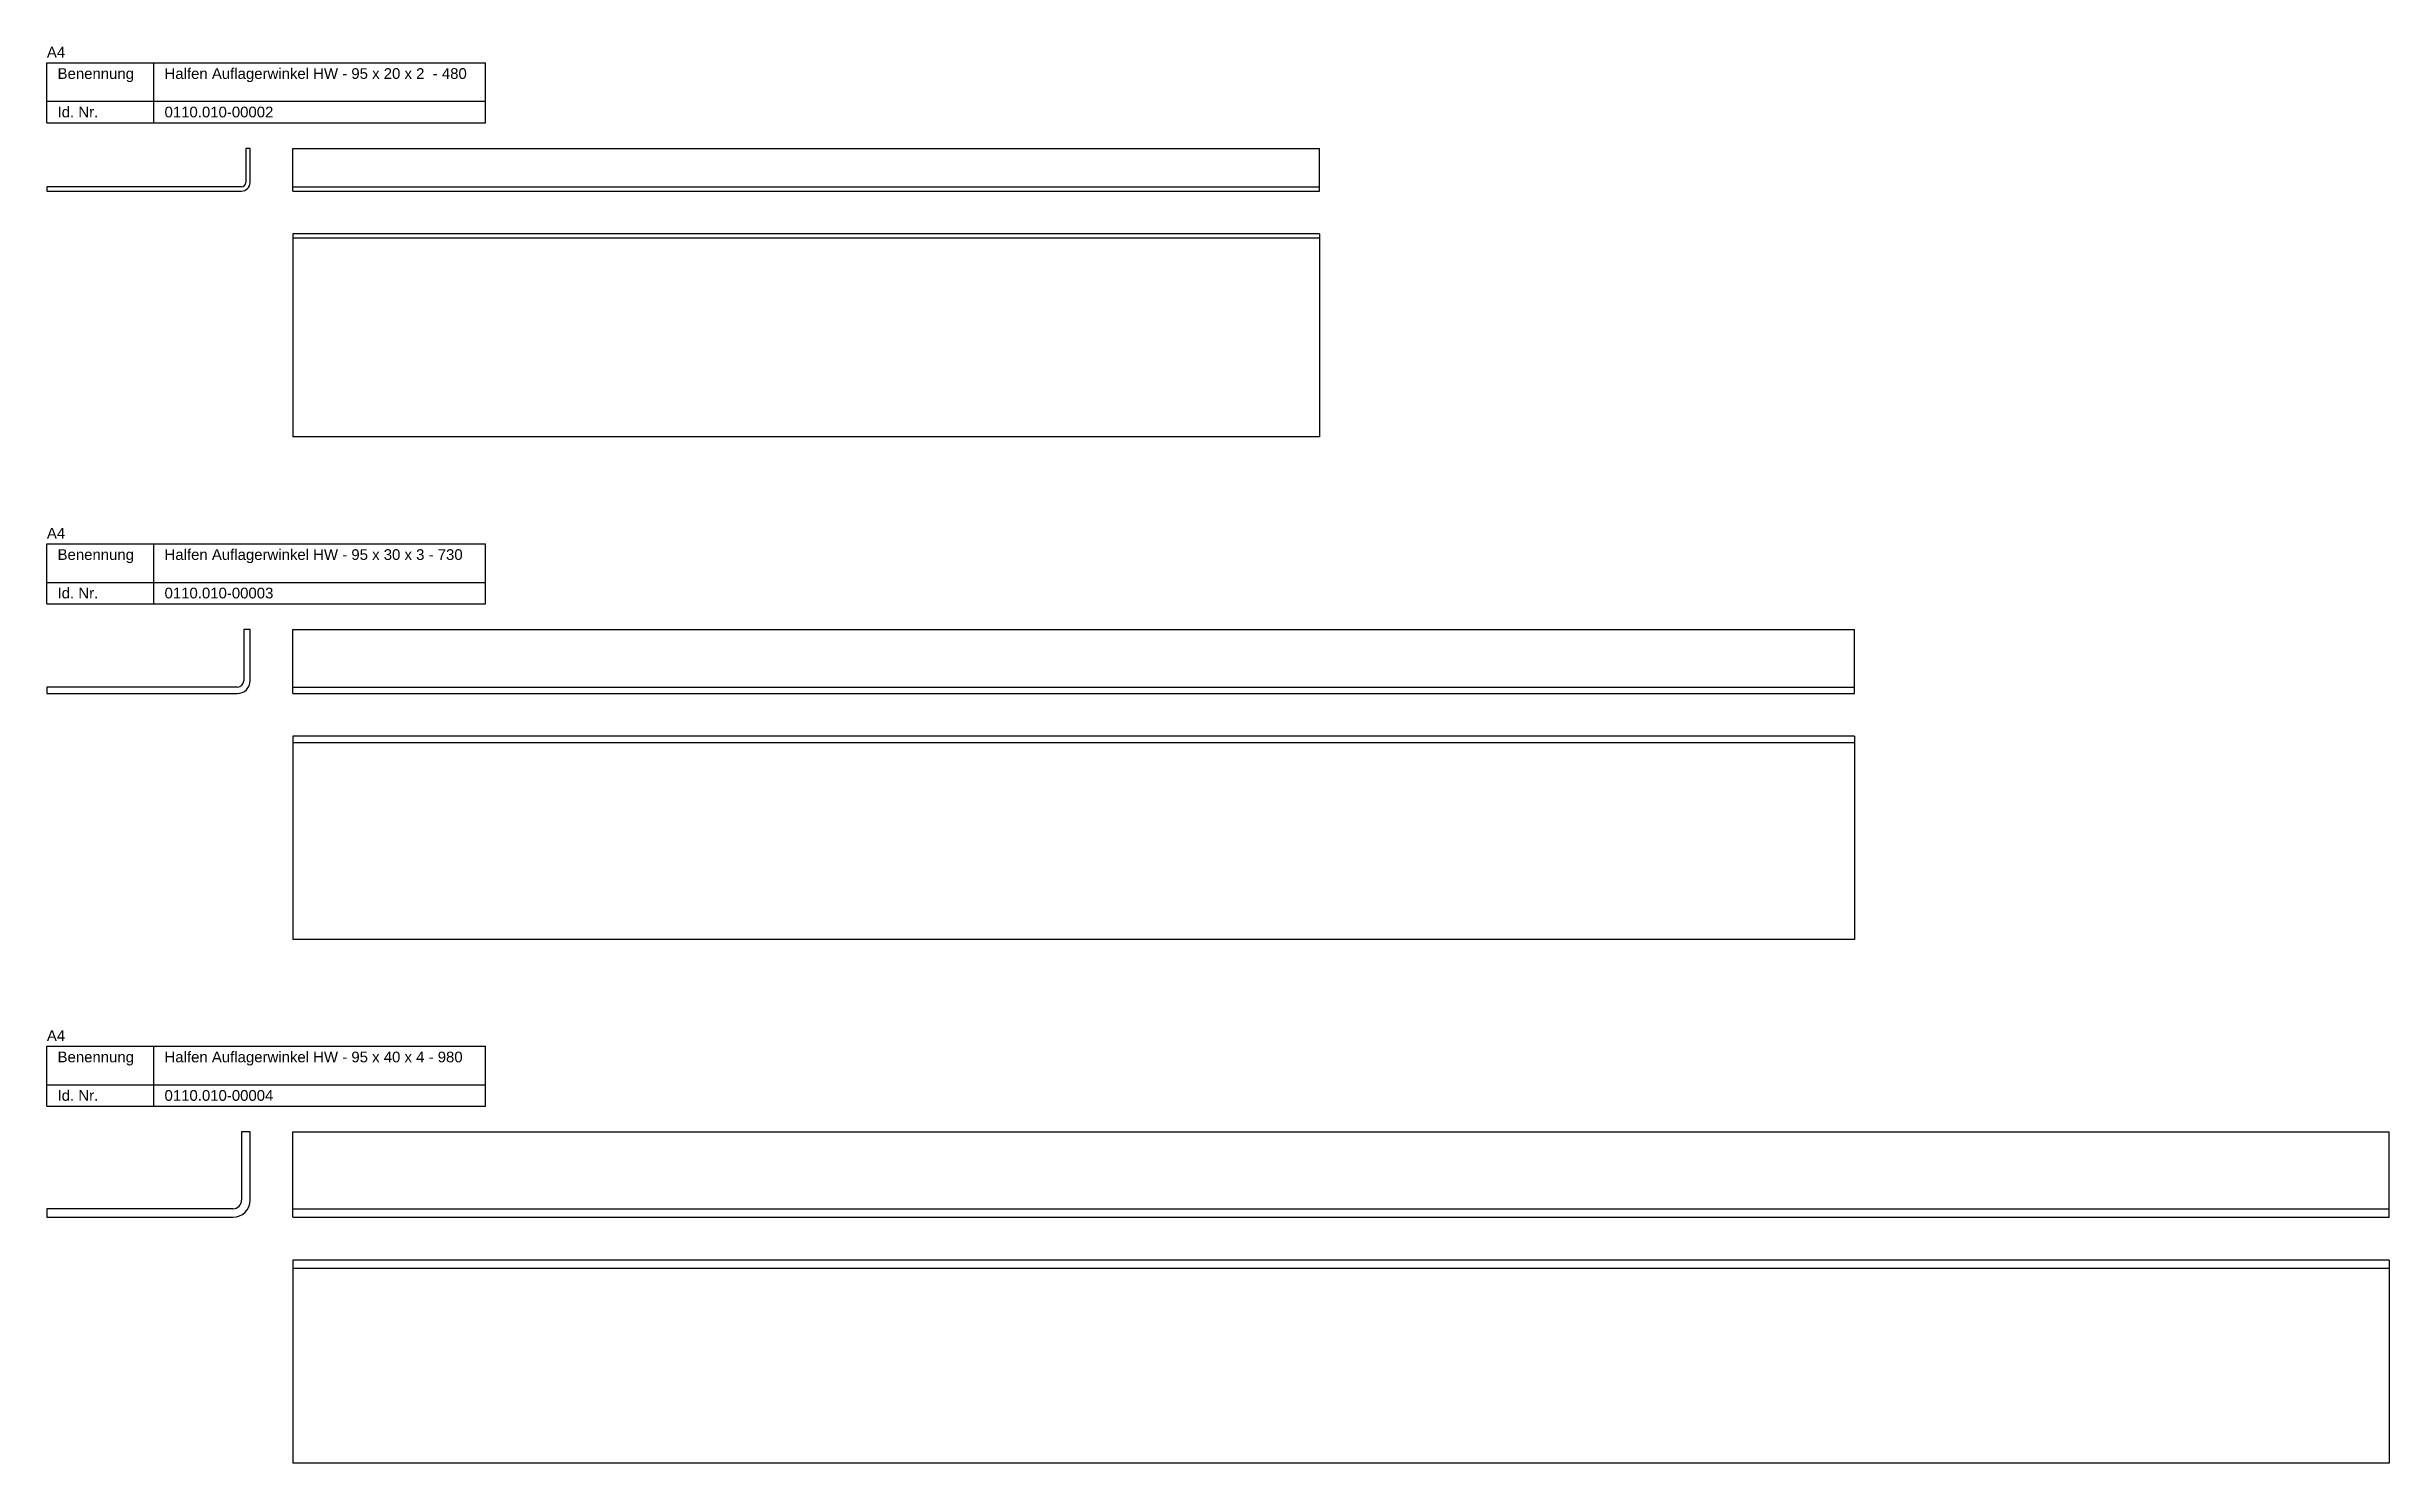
# Model space of a CAD drawing. Header units: millimetres. Extents: x 3 to 3458, y -4052 to 271.
# Drawn here: x 3 to 1098, y -392 to 271 of the extents above; entities that cross this region are included whole.
import ezdxf

# ---------------------------------------------------------------- set-up
doc = ezdxf.new("R2010")
doc.units = ezdxf.units.MM
doc.layers.add('HALFEN-KONSOLANKER', color=2, linetype='CONTINUOUS')
doc.styles.add('ARIAL50', font='ARIAL.TTF', dxfattribs={"height": 5})

msp = doc.modelspace()

# ---------------------------------------------------------------- texts
at = {"layer": 'HALFEN-KONSOLANKER', "style": 'ARIAL50'}
for s, p in [('A4', (3.4, 265.7)), ('Benennung', (8.4, 255.7)), ('Halfen Auflagerwinkel HW - 95 x 20 x 2  - 480', (58.4, 255.7)), ('Id. Nr.', (8.4, 237.7)), ('0110.010-00002', (58.4, 237.7)), ('A4', (3.4, 40.7)), ('Benennung', (8.4, 30.7)), ('Halfen Auflagerwinkel HW - 95 x 30 x 3 - 730', (58.4, 30.7)), ('Id. Nr.', (8.4, 12.7)), ('0110.010-00003', (58.4, 12.7)), ('A4', (3.4, -194.3)), ('Benennung', (8.4, -204.3)), ('Halfen Auflagerwinkel HW - 95 x 40 x 4 - 980 ', (58.4, -204.3)), ('Id. Nr.', (8.4, -222.3)), ('0110.010-00004', (58.4, -222.3))]:
    msp.add_text(s, height=5, dxfattribs=at).set_placement(p)

# ---------------------------------------------------------------- linework, layer by layer
at = {"layer": 'HALFEN-KONSOLANKER'}
for p, q in [((3.4, 263.2), (208.4, 263.2)), ((3.4, 235.2), (3.4, 263.2)), ((53.4, 235.2), (53.4, 263.2)), ((208.4, 235.2), (208.4, 263.2)), ((3.4, 245.2), (208.4, 245.2)), ((3.4, 235.2), (208.4, 235.2)), ((96.4, 223.2), (96.4, 207.2)), ((98.4, 223.2), (96.4, 223.2)), ((98.4, 207.2), (98.4, 223.2)), ((118.4, 223.2), (598.4, 223.2)), ((118.4, 203.2), (118.4, 223.2)), ((598.4, 203.2), (598.4, 223.2)), ((94.4, 205.2), (3.4, 205.2)), ((3.4, 205.2), (3.4, 203.2)), ((3.4, 203.2), (94.4, 203.2)), ((118.4, 205.2), (598.4, 205.2)), ((118.4, 203.2), (598.4, 203.2)), ((598.4, 183.2), (118.4, 183.2)), ((118.4, 183.2), (118.4, 88.2)), ((598.4, 181.2), (118.4, 181.2)), ((598.4, 183.2), (598.4, 88.2)), ((598.4, 88.2), (118.4, 88.2)), ((3.4, 38.2), (208.4, 38.2)), ((3.4, 10.2), (3.4, 38.2)), ((53.4, 10.2), (53.4, 38.2)), ((208.4, 10.2), (208.4, 38.2)), ((3.4, 20.2), (208.4, 20.2)), ((3.4, 10.2), (208.4, 10.2)), ((98.4, -1.8), (95.4, -1.8)), ((95.4, -1.8), (95.4, -25.8)), ((98.4, -25.8), (98.4, -1.8)), ((118.4, -31.8), (118.4, -1.8)), ((118.4, -1.8), (848.4, -1.8)), ((848.4, -31.8), (848.4, -1.8)), ((92.4, -28.8), (3.4, -28.8)), ((3.4, -28.8), (3.4, -31.8)), ((3.4, -31.8), (92.4, -31.8)), ((118.4, -28.8), (848.4, -28.8)), ((118.4, -31.8), (848.4, -31.8)), ((118.4, -51.8), (118.4, -146.8)), ((848.4, -51.8), (118.4, -51.8)), ((848.4, -51.8), (848.4, -146.8)), ((848.4, -54.8), (118.4, -54.8)), ((848.4, -146.8), (118.4, -146.8)), ((3.4, -224.8), (3.4, -196.8)), ((3.4, -196.8), (208.4, -196.8)), ((53.4, -224.8), (53.4, -196.8)), ((208.4, -224.8), (208.4, -196.8)), ((3.4, -214.8), (208.4, -214.8)), ((3.4, -224.8), (208.4, -224.8)), ((94.4, -236.8), (94.4, -268.8)), ((98.4, -236.8), (94.4, -236.8)), ((98.4, -268.8), (98.4, -236.8)), ((118.4, -236.8), (1098.4, -236.8)), ((118.4, -276.8), (118.4, -236.8)), ((1098.4, -276.8), (1098.4, -236.8)), ((90.4, -272.8), (3.4, -272.8)), ((3.4, -272.8), (3.4, -276.8)), ((118.4, -272.8), (1098.4, -272.8)), ((3.4, -276.8), (90.4, -276.8)), ((118.4, -276.8), (1098.4, -276.8)), ((1098.4, -296.8), (118.4, -296.8)), ((118.4, -296.8), (118.4, -391.8)), ((1098.4, -300.8), (118.4, -300.8)), ((1098.4, -296.8), (1098.4, -391.8)), ((1098.4, -391.8), (118.4, -391.8))]:
    msp.add_line(p, q, dxfattribs=at)
for centre, radius in [((94.4, 207.2), 4), ((94.4, 207.2), 2), ((92.4, -25.8), 3), ((92.4, -25.8), 6), ((90.4, -268.8), 4), ((90.4, -268.8), 8)]:
    msp.add_arc(centre, radius, 270, 0, dxfattribs=at)

msp.set_redraw_order([(e.dxf.handle, doc.entitydb.next_handle()) for e in msp.query("TEXT MTEXT ATTDEF DIMENSION ARC_DIMENSION")])  # texts and dimensions are drawn at this point

doc.saveas('drawing.dxf')
